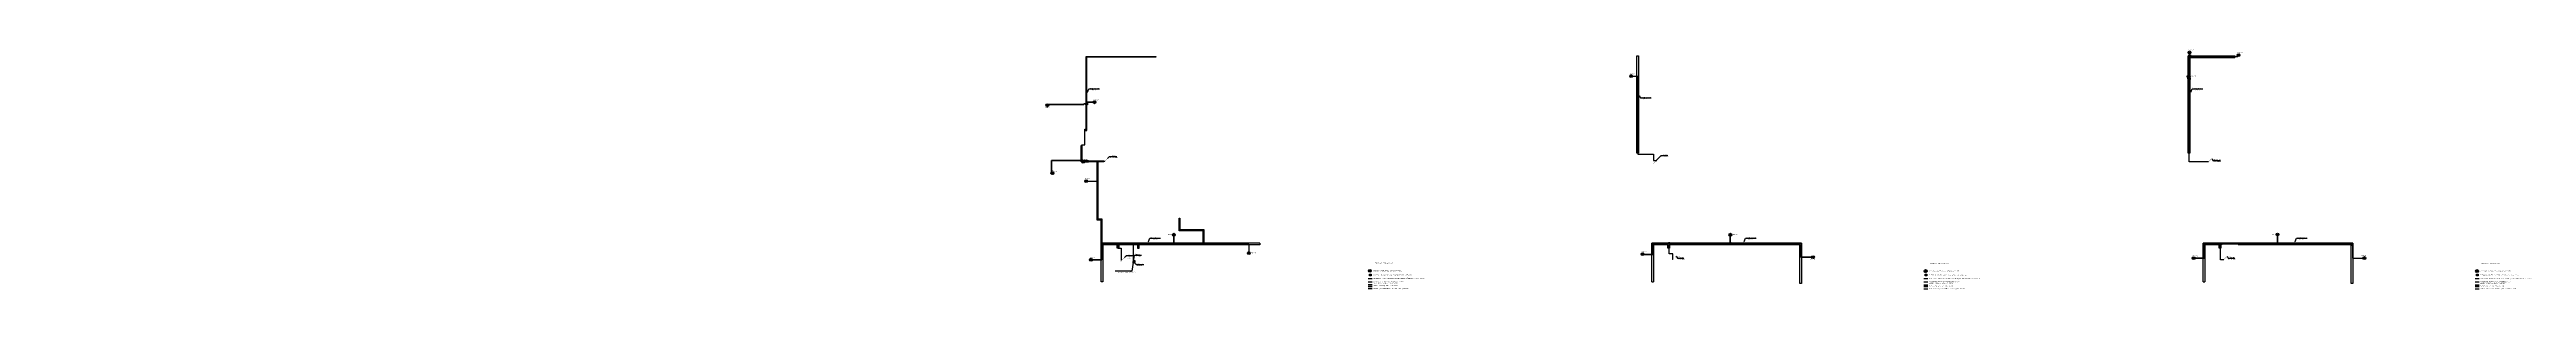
# Model space of a CAD drawing. Extents: x 69291107 to 70108111, y -33487476 to -33099794.
# Drawn here: x 69296029 to 69902195, y -33309596 to -33251128 of the extents above; entities that cross this region are included whole.
import ezdxf
from ezdxf import colors
from ezdxf.entities.mleader import LeaderData, LeaderLine
from ezdxf.math import Vec2, Vec3

# ---------------------------------------------------------------- set-up
doc = ezdxf.new("R2010")
doc.units = 0
doc.header["$LTSCALE"] = 100
doc.set_wipeout_variables(frame=1)
for name, color, linetype in [('PDF _СКС', 1, 'Continuous'), ('PDF _СС_ЗВ_Кабель', 1, 'Continuous'), ('PDF _СС_ЗВ_Оборудование', 1, 'Continuous'), ('PDF _Текст', 7, 'Continuous'), ('СС. Текст', 7, 'Continuous')]:
    doc.layers.add(name, color=color, linetype=linetype)
for name, color, linetype, lineweight in [('СКС', 1, 'Continuous', 30), ('СС_ЗВ_Кабель', 1, 'Continuous', 30), ('СС_ЗВ_Оборудование', 1, 'Continuous', 30), ('СС_СКК_Лоток', 170, 'Continuous', 25), ('СС_СОУЭ_Оборудование', 1, 'Continuous', 30), ('СС_ЭЧС_Кабель', 180, 'Continuous', 30)]:
    doc.layers.add(name, color=color, linetype=linetype, lineweight=lineweight)
doc.styles.add('ICOCPEUR', font='isocpeur.ttf')
doc.styles.add('ISOCPEUR', font='isocpeui.ttf', dxfattribs={"height": 250})
doc.styles.add('ISOCPEURNA', font='isocpeui.ttf')
doc.styles.add('PDF ISOCPEUR', font='isocpeur.ttf')
doc.linetypes.add('Kabl_in_Tube', pattern='A,10,[133,ltypeshp.shx,S=1,R=0,X=0,Y=0],10', length=20)

# ---------------------------------------------------------------- blocks, each defined once
blk = doc.blocks.new('Свет')
at = {"color": 1}
blk.add_wipeout([(-350, 0), (-324, 133), (-247, 247), (-101, 335), (56, 345), (198, 289), (304, 173), (350, 0), (322, -138), (247, -247), (166, -308), (43, -347), (-83, -340), (-176, -303), (-278, -213), (-331, -115)], dxfattribs=at)
at = {"layer": 'СКС', "color": 1, "ltscale": 30}
for points in [[(-247, 247), (247, -247)], [(-247, -247), (247, 247)]]:
    blk.add_lwpolyline(points, dxfattribs=at)
at = {"layer": 'СКС', "color": 1, "linetype": 'Continuous', "lineweight": 30}
blk.add_circle((0, 0), 350, dxfattribs=at)
blk = doc.blocks.new('Клеммная коробка')
for p, q in [((0, 400), (400, 400)), ((0, 0), (0, 400)), ((400, 0), (0, 0)), ((400, 400), (400, 0))]:
    blk.add_line(p, q)
blk = doc.blocks.new('1й этаж лоток')
at = {"layer": 'СС_СКК_Лоток'}
for p, q in [((313033, -83464), (313033, -65611)), ((313033, -65611), (330140, -65611)), ((313233, -65872), (313033, -65872)), ((330140, -65811), (313233, -65811)), ((313233, -83664), (313233, -65811)), ((313276, -65811), (313276, -65611)), ((330140, -65611), (330140, -65811)), ((312624, -83464), (313033, -83464)), ((312624, -83464), (312624, -83664)), ((312624, -83664), (313233, -83664)), ((312983, -83464), (312983, -83664)), ((313033, -83397), (313233, -83397)), ((311832, -91342), (311832, -87368)), ((311832, -87368), (312032, -87368)), ((312032, -87368), (312032, -91142)), ((312032, -91084), (311832, -91084)), ((315779, -91342), (311832, -91342)), ((315731, -91142), (312032, -91142)), ((312070, -91142), (312070, -91342)), ((315722, -91342), (315722, -91142)), ((317414, -91142), (315731, -91142)), ((315779, -105563), (315779, -91342)), ((315779, -91401), (315979, -91401)), ((315979, -105363), (315979, -91342)), ((317414, -91342), (315979, -91342)), ((316029, -91342), (316029, -91142)), ((317414, -91142), (317414, -91342)), ((315979, -105307), (315779, -105307)), ((316736, -105563), (315779, -105563)), ((316936, -105363), (315979, -105363)), ((316027, -105363), (316027, -105563)), ((316673, -105563), (316673, -105363)), ((316736, -111200), (316736, -105563)), ((316736, -105630), (316936, -105630)), ((316936, -111200), (316936, -105363)), ((335795, -108153), (335795, -105058)), ((335795, -105058), (335995, -105058)), ((335995, -107878), (335795, -107878)), ((341714, -108153), (335795, -108153)), ((335995, -105058), (335995, -107953)), ((341914, -107953), (335995, -107953)), ((336081, -107953), (336081, -108153)), ((341646, -108153), (341646, -107953)), ((341714, -111200), (341714, -108153)), ((341714, -108236), (341914, -108236)), ((341914, -111200), (341914, -107953)), ((316736, -120644), (316736, -111200)), ((355555, -111200), (316736, -111200)), ((317136, -111695), (316736, -111695)), ((320675, -111600), (317136, -111600)), ((317136, -111600), (317136, -120644)), ((317218, -111600), (317218, -111200)), ((320592, -111600), (320592, -111200)), ((320675, -112442), (320675, -111600)), ((320675, -111709), (321075, -111709)), ((321075, -112442), (320675, -112442)), ((325583, -111600), (321075, -111600)), ((321075, -111600), (321075, -112442)), ((321152, -111600), (321152, -111200)), ((325491, -111600), (325491, -111200)), ((325583, -111600), (325583, -112443)), ((325583, -111695), (325983, -111695)), ((325583, -112443), (325983, -112443)), ((355555, -111600), (325983, -111600)), ((325983, -112443), (325983, -111600)), ((326064, -111600), (326064, -111200)), ((355555, -111200), (355555, -111600)), ((317136, -120644), (316736, -120644))]:
    blk.add_line(p, q, dxfattribs=at)
blk = doc.blocks.new('2й этаж')
at = {"layer": 'СС_СКК_Лоток'}
for p, q in [((454800, -89345), (454800, -65597)), ((454800, -65597), (455200, -65597)), ((455200, -65597), (455201, -89345)), ((455201, -89345), (454800, -89345)), ((458442, -120752), (458442, -111307)), ((495092, -111307), (458442, -111307)), ((458842, -111802), (458442, -111802)), ((462381, -111707), (458842, -111707)), ((458842, -111707), (458842, -120752)), ((458924, -111707), (458924, -111307)), ((462299, -111707), (462299, -111307)), ((462381, -112550), (462381, -111707)), ((462381, -111817), (462781, -111817)), ((462781, -112550), (462381, -112550)), ((467289, -111707), (462781, -111707)), ((462781, -111707), (462781, -112550)), ((462858, -111707), (462858, -111307)), ((494692, -111707), (467289, -111707)), ((494608, -111707), (494608, -111307)), ((494692, -121156), (494692, -111707)), ((494692, -111802), (495092, -111802)), ((495092, -111307), (495092, -121156)), ((458442, -120752), (458842, -120752)), ((495092, -121156), (494692, -121156))]:
    blk.add_line(p, q, dxfattribs=at)
blk = doc.blocks.new('Лоток 3 этаж')
at = {"layer": 'СС_СКК_Лоток'}
for p, q in [((597211, -89345), (597211, -65597)), ((597211, -65597), (608631, -65597)), ((597611, -66107), (597211, -66107)), ((597611, -65997), (597612, -89345)), ((597611, -65997), (608631, -65997)), ((597711, -65997), (597711, -65597)), ((608631, -65597), (608631, -65997)), ((597612, -89345), (597211, -89345)), ((600853, -120752), (600853, -111307)), ((637503, -111307), (600853, -111307)), ((601253, -111802), (600853, -111802)), ((604791, -111707), (601253, -111707)), ((601253, -111707), (601253, -120752)), ((601335, -111707), (601335, -111307)), ((604709, -111707), (604709, -111307)), ((604791, -112550), (604791, -111707)), ((604791, -111816), (605191, -111816)), ((605191, -112550), (604791, -112550)), ((605191, -111707), (605191, -112550)), ((605269, -111707), (605269, -111307)), ((637103, -111707), (609413, -111707)), ((637019, -111707), (637019, -111307)), ((637103, -121156), (637103, -111707)), ((637103, -111802), (637503, -111802)), ((637503, -111307), (637503, -121156)), ((600853, -120752), (601253, -120752)), ((637503, -121156), (637103, -121156))]:
    blk.add_line(p, q, dxfattribs=at)
blk = doc.blocks.new('*U85')
blk.add_hatch(color=256).paths.add_polyline_path([(-0.7, -0.7, 1), (0.7, 0.7, 1)])
blk.add_lwpolyline([(-0.7, -0.7, 0, 1.5, 0), (-2.8, -2.8, 2, 2, 0)], format="xyseb")
at = {"const_width": 0.5}
blk.add_lwpolyline([(-8.5, -8.5), (-2.8, -2.8)], dxfattribs=at)
blk = doc.blocks.new('_None')
blk = doc.blocks.new('*U82')
blk.add_hatch(color=256).paths.add_polyline_path([(-0.7, -0.7, 1), (0.7, 0.7, 1)])
blk.add_lwpolyline([(0.7, 0.7, 0, 1.5, 0), (2.8, 2.8, 2, 2, 0)], format="xyseb")
at = {"const_width": 0.5}
blk.add_lwpolyline([(2.8, 2.8), (7.1, 7.1)], dxfattribs=at)
blk = doc.blocks.new('*U79')
blk.add_hatch(color=256).paths.add_polyline_path([(-0.7, -0.7, 1), (0.7, 0.7, 1)])
at = {"const_width": 0.5}
blk.add_lwpolyline([(0.5, 0.5), (6.4, 6.4)], dxfattribs=at)
blk.add_lwpolyline([(8.5, 8.5, 0, 1.5, 0), (6.4, 6.4, 2, 2, 0)], format="xyseb")

msp = doc.modelspace()

# ---------------------------------------------------------------- hatches: boundary and pattern name
at = {"layer": 'СС_ЗВ_Оборудование', "ltscale": 30}
h = msp.add_hatch(dxfattribs=at)
h.set_pattern_fill('ANGLE', color=256, scale=0.6, angle=-180)
h.set_pattern_definition([(180, (5464366053.0477, 3030526659.313), (-2e-15, -4.191), [3.048, -1.143]), (270, (5464366053.0477, 3030526659.313), (4.191, -2e-15), [3.048, -1.143])])
h.paths.add_polyline_path([(69561183, -33302703), (69561280, -33302703), (69561280, -33302298), (69561183, -33302298)])

# ---------------------------------------------------------------- linework, layer by layer
at = {"color": 1}
msp.add_lwpolyline([(69561545, -33303036), (69561672, -33303036), (69561672, -33302614), (69561376, -33302614)], dxfattribs=at)
at = {"layer": 'PDF _СКС', "lineweight": 30}
for points in [[(69819481, -33251567), (69819974, -33252060)], [(69819481, -33252060), (69819974, -33251567)], [(69831470, -33252229), (69831963, -33252722)], [(69831470, -33252722), (69831963, -33252229)], [(69682849, -33257327), (69683342, -33257820)], [(69682849, -33257820), (69683342, -33257327)], [(69819276, -33257391), (69819770, -33257884)], [(69819276, -33257884), (69819770, -33257391)], [(69539990, -33264447), (69540484, -33264941)], [(69539990, -33264941), (69540484, -33264447)], [(69551498, -33263716), (69551992, -33264209)], [(69551498, -33264209), (69551992, -33263716)], [(69548718, -33278205), (69549211, -33278698)], [(69548718, -33278698), (69549211, -33278205)], [(69541193, -33280999), (69541686, -33281493)], [(69541193, -33281493), (69541686, -33280999)], [(69549482, -33282973), (69549975, -33283466)], [(69549482, -33283466), (69549975, -33282973)], [(69570921, -33296031), (69571414, -33296524)], [(69570921, -33296524), (69571414, -33296031)], [(69707129, -33296032), (69707622, -33296525)], [(69707129, -33296525), (69707622, -33296032)], [(69841029, -33296008), (69841522, -33296501)], [(69841029, -33296501), (69841522, -33296008)], [(69550647, -33302141), (69551141, -33302634)], [(69550647, -33302634), (69551141, -33302141)], [(69589286, -33300500), (69589779, -33300993)], [(69589286, -33300993), (69589779, -33300500)], [(69685609, -33300790), (69686102, -33301283)], [(69685609, -33301283), (69686102, -33300790)], [(69727335, -33301495), (69727828, -33301988)], [(69727335, -33301988), (69727828, -33301495)], [(69820486, -33301752), (69820979, -33302245)], [(69820486, -33302245), (69820979, -33301752)], [(69862286, -33301714), (69862779, -33302207)], [(69862286, -33302207), (69862779, -33301714)]]:
    msp.add_lwpolyline(points, dxfattribs=at)
for centre in [(69819729, -33251812), (69831718, -33252475), (69683097, -33257572), (69819524, -33257636), (69540238, -33264693), (69551746, -33263961), (69548966, -33278450), (69541440, -33281245), (69549729, -33283219), (69571168, -33296276), (69707376, -33296277), (69841277, -33296254), (69550895, -33302386), (69589533, -33300745), (69685856, -33301036), (69727583, -33301740), (69820734, -33301998), (69862533, -33301959)]:
    msp.add_circle(centre, 350, dxfattribs=at)
at = {"layer": 'PDF _СС_ЗВ_Кабель', "lineweight": 30}
for points in [[(69819536, -33252391), (69819936, -33252391), (69819936, -33252789), (69819536, -33252789)], [(69819490, -33258013), (69819889, -33258013), (69819889, -33258411), (69819490, -33258411)], [(69549620, -33264168), (69550020, -33264168), (69550020, -33264565), (69549620, -33264565)], [(69549874, -33278176), (69550273, -33278176), (69550273, -33278573), (69549874, -33278573)], [(69557387, -33298356), (69557786, -33298356), (69557786, -33298754), (69557387, -33298754)], [(69561080, -33298356), (69561479, -33298356), (69561479, -33298754), (69561080, -33298754)], [(69570968, -33298356), (69571368, -33298356), (69571368, -33298754), (69570968, -33298754)], [(69692194, -33298180), (69692594, -33298180), (69692594, -33298578), (69692194, -33298578)], [(69707151, -33298180), (69707550, -33298180), (69707550, -33298578), (69707151, -33298578)], [(69827128, -33298327), (69827528, -33298327), (69827528, -33298724), (69827128, -33298724)], [(69841096, -33298327), (69841496, -33298327), (69841496, -33298724), (69841096, -33298724)]]:
    msp.add_lwpolyline(points, close=True, dxfattribs=at)
at = {"layer": 'PDF _СС_ЗВ_Оборудование', "color": 7, "lineweight": 0, "true_color": 0xffffff}
msp.add_lwpolyline([(69550545, -33302387), (69550571, -33302253)], dxfattribs=at)
at = {"layer": 'PDF _СС_ЗВ_Оборудование', "lineweight": 30}
for centre in [(69819728, -33251812), (69831717, -33252475), (69683096, -33257572), (69819524, -33257636), (69540238, -33264693), (69551746, -33263961), (69548965, -33278450), (69541440, -33281245), (69549729, -33283218), (69571168, -33296276), (69707376, -33296277), (69841276, -33296254), (69550895, -33302386), (69589533, -33300745), (69685856, -33301036), (69727582, -33301740), (69820733, -33301998), (69862533, -33301959)]:
    msp.add_circle(centre, 349, dxfattribs=at)
at = {"layer": 'СС_ЗВ_Кабель', "color": 6}
for p, q in [((69561376, -33303036), (69561443, -33303036)), ((69618696, -33307739), (69619673, -33307739)), ((69754714, -33307770), (69755692, -33307770)), ((69889653, -33307770), (69890630, -33307770))]:
    msp.add_line(p, q, dxfattribs=at)
at = {"layer": 'СС_ЗВ_Кабель', "color": 1}
for p, q in [((69618693, -33306956), (69619671, -33306956)), ((69754712, -33306988), (69755689, -33306988)), ((69889650, -33306988), (69890628, -33306988))]:
    msp.add_line(p, q, dxfattribs=at)
at = {"layer": 'СС_ЗВ_Кабель'}
for p, q in [((69618693, -33308737), (69619671, -33308737)), ((69754712, -33308769), (69755689, -33308769)), ((69889650, -33308769), (69890628, -33308769))]:
    msp.add_line(p, q, dxfattribs=at)
at = {"layer": 'СС_ЗВ_Кабель', "color": 1, "linetype": 'Kabl_in_Tube', "ltscale": 0.9}
for p, q in [((69618693, -33309406), (69619671, -33309406)), ((69754712, -33309438), (69755689, -33309438)), ((69889650, -33309438), (69890628, -33309438))]:
    msp.add_line(p, q, dxfattribs=at)
at = {"layer": 'СС_ЗВ_Оборудование', "ltscale": 30}
msp.add_lwpolyline([(69561183, -33302296), (69561183, -33302703)], dxfattribs=at)
msp.add_lwpolyline([(69561183, -33302703), (69561376, -33302703), (69561376, -33302298), (69561183, -33302298)], close=True, dxfattribs=at)
at = {"layer": 'СС_СКК_Лоток', "color": 18, "lineweight": 20, "true_color": 0x000000}
for p, q in [((69619671, -33308991), (69618693, -33308991)), ((69755689, -33309023), (69754712, -33309023)), ((69890628, -33309023), (69889650, -33309023))]:
    msp.add_line(p, q, dxfattribs=at)
at = {"layer": 'СС_СОУЭ_Оборудование'}
for points in [[(69561376, -33302832), (69561376, -33303240), (69561183, -33303240), (69561183, -33302832)], [(69561545, -33302934), (69561545, -33303138), (69561443, -33303138), (69561443, -33302934)]]:
    msp.add_lwpolyline(points, close=True, dxfattribs=at)
at = {"layer": 'СС_ЭЧС_Кабель', "color": 1}
for points in [[(69824345, -33278529), (69819690, -33278529), (69819690, -33262572), (69819690, -33262572), (69819690, -33262572), (69819690, -33258211), (69819512, -33258211), (69819690, -33258211), (69819690, -33252590), (69819736, -33252590), (69819732, -33252162), (69819736, -33252790), (69831566, -33252790), (69831566, -33252790)], [(69683446, -33257573), (69684730, -33257573), (69684730, -33264277), (69684730, -33264277), (69684730, -33264277), (69684730, -33276630), (69688576, -33276630)], [(69819512, -33258211), (69819332, -33258211), (69819332, -33257932)], [(69554186, -33278382), (69550074, -33278373), (69550074, -33278578), (69550074, -33278169), (69541250, -33278169), (69541250, -33280952), (69541250, -33278169), (69548647, -33278169), (69548647, -33274362), (69549402, -33274362), (69549402, -33270525), (69549820, -33270525), (69549820, -33264366), (69549149, -33264366), (69549149, -33264468), (69540463, -33264468), (69549149, -33264468), (69549149, -33264366), (69549820, -33264366), (69549820, -33263962), (69551396, -33263961), (69549820, -33263962), (69549820, -33263962), (69549820, -33263962), (69549820, -33263962), (69549820, -33263962), (69549820, -33263962), (69549820, -33263962)], [(69554262, -33278382), (69552580, -33278382), (69552580, -33292616), (69553543, -33292616), (69553543, -33298554), (69557587, -33298554), (69557587, -33299590), (69558312, -33299590), (69558312, -33302517)], [(69688576, -33276630), (69688576, -33278162), (69689337, -33278162)], [(69550074, -33278578), (69549290, -33278578)], [(69550078, -33283199), (69552580, -33283199)], [(69553543, -33298554), (69553543, -33302386), (69551245, -33302386), (69553543, -33302386), (69553543, -33298554), (69571168, -33298554), (69571168, -33296626), (69571168, -33298554), (69589532, -33298554), (69589533, -33300396)], [(69693296, -33302321), (69693296, -33300909), (69692394, -33300909), (69692394, -33298378), (69688397, -33298378), (69688397, -33301064), (69686240, -33301064), (69688397, -33301064), (69688397, -33298378), (69707350, -33298378), (69707350, -33296626), (69707350, -33298378), (69724609, -33298378), (69724609, -33301731), (69727241, -33301752), (69724609, -33301731), (69724609, -33301663), (69724609, -33301731)], [(69828129, -33302390), (69827326, -33302390), (69827328, -33302204), (69827328, -33298525), (69823376, -33298525), (69823376, -33301997), (69821118, -33301997), (69823376, -33301997), (69823376, -33298525), (69841296, -33298525), (69841296, -33296603), (69841296, -33298525), (69859582, -33298525), (69859582, -33301965), (69862196, -33301965)], [(69561280, -33302296), (69561280, -33298554)]]:
    msp.add_lwpolyline(points, dxfattribs=at)

# ---------------------------------------------------------------- block references
for name, p in [('1й этаж лоток', (69236666, -33187153)), ('2й этаж', (69229700, -33186997)), ('Лоток 3 этаж', (69222227, -33187015))]:
    msp.add_blockref(name, p)
at = {"layer": 'СС_ЭЧС_Кабель', "color": 7, "xscale": 100, "yscale": 100, "zscale": 100}
for name, p in [('*U82', (69554281, -33278342)), ('*U85', (69689324, -33278121)), ('*U79', (69824315, -33278547)), ('*U79', (69558267, -33302688)), ('*U79', (69693275, -33302377)), ('*U79', (69828097, -33302377))]:
    msp.add_blockref(name, p, dxfattribs=at)

# ---------------------------------------------------------------- texts
at = {"layer": 'PDF _Текст', "attachment_point": 7}
for s, insert, char_height, style in [('BIAL3.2', (69819457, -33251379), 249.6, 'ISOCPEURNA'), ('BIAL3.1', (69831446, -33252042), 249.6, 'ISOCPEURNA'), ('BIAL2.1', (69682825, -33257139), 249.6, 'ISOCPEURNA'), ('BIAL3.3', (69820044, -33257751), 249.6, 'ISOCPEURNA'), ('{\\fISOCPEUR|b0|i1|c204|p34;BIAL1.1}', (69539728, -33265376), 249.57, 'PDF ISOCPEUR'), ('BIAL1.2', (69551475, -33263528), 249.6, 'ISOCPEURNA'), ('BIAL1.3', (69548694, -33278017), 249.6, 'ISOCPEURNA'), ('BIAL1.4', (69541334, -33280832), 249.6, 'ISOCPEURNA'), ('BIAL1.5', (69549458, -33282785), 249.6, 'ISOCPEURNA'), ('BIAL1.7', (69569726, -33296326), 249.6, 'ISOCPEURNA'), ('BIAL2.3', (69707932, -33296374), 249.6, 'ISOCPEURNA'), ('BIAL3.5', (69839845, -33296339), 249.6, 'ISOCPEURNA'), ('BIAL1.6', (69550624, -33301953), 249.6, 'ISOCPEURNA'), ('BIAL1.8', (69589993, -33300847), 249.6, 'ISOCPEURNA'), ('BIAL2.2', (69685585, -33300603), 249.6, 'ISOCPEURNA'), ('BIAL2.4', (69726813, -33302383), 249.6, 'ISOCPEURNA'), ('BIAL3.4', (69820462, -33301565), 249.6, 'ISOCPEURNA'), ('BIAL3.6', (69861766, -33301508), 249.6, 'ISOCPEURNA')]:
    msp.add_mtext(s, dxfattribs=dict(at, insert=insert, char_height=char_height, style=style))
at = {"layer": 'СС. Текст', "char_height": 250, "attachment_point": 1, "style": 'ISOCPEUR'}
for s, width, insert in [('Кабельные линии звонковой сигнализации КПСВВнг(А)-LSLTx 1х2x1,5', 12283.27, (69619986, -33306796, 0)), ('Кабель прокладываемый в лотке', 11279.86, (69619986, -33308577, 0)), ('Кабельные линии DAP-интерфейс U/UTP Cat5e PVCLSнг(А)-LSLTx 4х2х0,52', 7622.19, (69619989, -33307578, 0)), ('Кабельные линии звонковой сигнализации КПСВВнг(А)-LSLTx 1х2x1,5', 12283.27, (69756005, -33306828, 0)), ('Кабель прокладываемый в лотке', 11279.86, (69756005, -33308608, 0)), ('Кабельные линии DAP-интерфейс U/UTP Cat5e PVCLSнг(А)-LSLTx 4х2х0,52', 7622.19, (69756007, -33307610, 0)), ('Кабельные линии звонковой сигнализации КПСВВнг(А)-LSLTx 1х2x1,5', 12283.27, (69890943, -33306828, 0)), ('Кабель прокладываемый в лотке', 11279.86, (69890943, -33308608, 0)), ('Кабельные линии DAP-интерфейс U/UTP Cat5e PVCLSнг(А)-LSLTx 4х2х0,52', 7622.19, (69890945, -33307610, 0)), ('Кабель прокладываемый в трубе гофрированной', 11279.86, (69619986, -33309246, 0)), ('Кабель прокладываемый в трубе гофрированной', 11279.86, (69756005, -33309278, 0)), ('Кабель прокладываемый в трубе гофрированной', 11279.86, (69890943, -33309278, 0))]:
    msp.add_mtext_dynamic_manual_height_columns(s, width=width, gutter_width=1, heights=[0], dxfattribs=dict(at, insert=insert))

# ---------------------------------------------------------------- leaders
at = {"layer": 'СС. Текст', "lineweight": 0}
ml = msp.add_multileader_mtext('Standard', dxfattribs=at)
ml.set_content('{\\C256;Конвертер\\PDAP IP}', color=7, style='ICOCPEUR')
ml.set_leader_properties(color=256)
ml.build(insert=Vec2(0, 0))
ml.multileader.update_dxf_attribs({"text_left_attachment_type": 6, "text_right_attachment_type": 6, "dogleg_length": 0.1, "arrow_head_size": 0, "scale": 100})
ctx = ml.context
ctx.base_point, ctx.scale, ctx.char_height, ctx.arrow_head_size, ctx.landing_gap_size, ctx.plane_origin = Vec3(69561963, -33303530), 100, 250, 0, 0, Vec3(69559087, -33309681)
ctx.left_attachment, ctx.right_attachment, ctx.text_align_type = 6, 6, 1
notes = []
notes.append((ctx, [(0, (1, 1, 0), (69561953, -33303530), (1, 0), 10, [(0, [(69561545, -33303138)], 0, [])])]))
ctx.mtext.insert, ctx.mtext.width, ctx.mtext.alignment, ctx.mtext.flow_direction = Vec3(69562763, -33303230), 1030.33, 2, 5
at = {"layer": 'СС_СКК_Лоток', "color": 7}
ml = msp.add_multileader_mtext('Standard', dxfattribs=at)
ml.set_content('Лоток см. том ИОС5.5', color=7, style='ISOCPEURNA')
ml.set_leader_properties()
ml.build(insert=Vec2(0, 0))
ml.multileader.update_dxf_attribs({"text_left_attachment_type": 6, "text_right_attachment_type": 6, "dogleg_length": 100, "arrow_head_size": 400})
ctx = ml.context
ctx.base_point, ctx.char_height, ctx.arrow_head_size, ctx.landing_gap_size, ctx.plane_origin = Vec3(69550502, -33260678), 250, 400, 0, Vec3(69556440, -33261868)
ctx.left_attachment, ctx.right_attachment, ctx.text_align_type = 6, 6, 1
notes.append((ctx, [(1, (1, 1, 0), (69550402, -33260678), (1, 0), 100, [(0, [(69549901, -33261842)], 0, [])])]))
ctx.mtext.insert, ctx.mtext.width, ctx.mtext.alignment, ctx.mtext.flow_direction = Vec3(69551682, -33260378), 2467.27, 2, 5
ml = msp.add_multileader_mtext('Standard', dxfattribs=at)
ml.set_content('Лоток см. том ИОС5.5', color=7, style='ISOCPEURNA')
ml.set_leader_properties()
ml.build(insert=Vec2(0, 0))
ml.multileader.update_dxf_attribs({"text_left_attachment_type": 6, "text_right_attachment_type": 6, "dogleg_length": 100, "arrow_head_size": 400})
ctx = ml.context
ctx.base_point, ctx.char_height, ctx.arrow_head_size, ctx.landing_gap_size, ctx.plane_origin = Vec3(69685502, -33262905), 250, 400, 0, Vec3(69691439, -33264096)
ctx.left_attachment, ctx.right_attachment, ctx.text_align_type = 6, 6, 1
notes.append((ctx, [(1, (1, 1, 0), (69685402, -33262905), (1, 0), 100, [(0, [(69684901, -33261973)], 0, [])])]))
ctx.mtext.insert, ctx.mtext.width, ctx.mtext.alignment, ctx.mtext.flow_direction = Vec3(69686682, -33262605), 2467.27, 2, 5
ml = msp.add_multileader_mtext('Standard', dxfattribs=at)
ml.set_content('Лоток см. том ИОС5.5', color=7, style='ISOCPEURNA')
ml.set_leader_properties()
ml.build(insert=Vec2(0, 0))
ml.multileader.update_dxf_attribs({"text_left_attachment_type": 6, "text_right_attachment_type": 6, "dogleg_length": 100, "arrow_head_size": 400})
ctx = ml.context
ctx.base_point, ctx.char_height, ctx.arrow_head_size, ctx.landing_gap_size, ctx.plane_origin = Vec3(69820469, -33260666), 250, 400, 0, Vec3(69826407, -33261857)
ctx.left_attachment, ctx.right_attachment, ctx.text_align_type = 6, 6, 1
notes.append((ctx, [(1, (1, 1, 0), (69820369, -33260666), (1, 0), 100, [(0, [(69819868, -33261831)], 0, [])])]))
ctx.mtext.insert, ctx.mtext.width, ctx.mtext.alignment, ctx.mtext.flow_direction = Vec3(69821649, -33260366), 2467.27, 2, 5
ml = msp.add_multileader_mtext('Standard', dxfattribs=at)
ml.set_content('Лоток см. том ИОС5.5', color=7, style='ISOCPEURNA')
ml.set_leader_properties()
ml.build(insert=Vec2(0, 0))
ml.multileader.update_dxf_attribs({"text_left_attachment_type": 6, "text_right_attachment_type": 6, "dogleg_length": 100, "arrow_head_size": 400})
ctx = ml.context
ctx.base_point, ctx.char_height, ctx.arrow_head_size, ctx.landing_gap_size, ctx.plane_origin = Vec3(69565398, -33297140), 250, 400, 0, Vec3(69571336, -33298331)
ctx.left_attachment, ctx.right_attachment, ctx.text_align_type = 6, 6, 1
notes.append((ctx, [(1, (1, 1, 0), (69565298, -33297140), (1, 0), 100, [(0, [(69564797, -33298304)], 0, [])])]))
ctx.mtext.insert, ctx.mtext.width, ctx.mtext.alignment, ctx.mtext.flow_direction = Vec3(69566578, -33296840), 2467.27, 2, 5
ml = msp.add_multileader_mtext('Standard', dxfattribs=at)
ml.set_content('Лоток см. том ИОС5.5', color=7, style='ISOCPEURNA')
ml.set_leader_properties()
ml.build(insert=Vec2(0, 0))
ml.multileader.update_dxf_attribs({"text_left_attachment_type": 6, "text_right_attachment_type": 6, "dogleg_length": 100, "arrow_head_size": 400})
ctx = ml.context
ctx.base_point, ctx.char_height, ctx.arrow_head_size, ctx.landing_gap_size, ctx.plane_origin = Vec3(69711204, -33297140), 250, 400, 0, Vec3(69717142, -33298331)
ctx.left_attachment, ctx.right_attachment, ctx.text_align_type = 6, 6, 1
notes.append((ctx, [(1, (1, 1, 0), (69711104, -33297140), (1, 0), 100, [(0, [(69710603, -33298304)], 0, [])])]))
ctx.mtext.insert, ctx.mtext.width, ctx.mtext.alignment, ctx.mtext.flow_direction = Vec3(69712384, -33296840), 2467.27, 2, 5
ml = msp.add_multileader_mtext('Standard', dxfattribs=at)
ml.set_content('Лоток см. том ИОС5.5', color=7, style='ISOCPEURNA')
ml.set_leader_properties()
ml.build(insert=Vec2(0, 0))
ml.multileader.update_dxf_attribs({"text_left_attachment_type": 6, "text_right_attachment_type": 6, "dogleg_length": 100, "arrow_head_size": 400})
ctx = ml.context
ctx.base_point, ctx.char_height, ctx.arrow_head_size, ctx.landing_gap_size, ctx.plane_origin = Vec3(69846031, -33297140), 250, 400, 0, Vec3(69851969, -33298331)
ctx.left_attachment, ctx.right_attachment, ctx.text_align_type = 6, 6, 1
notes.append((ctx, [(1, (1, 1, 0), (69845931, -33297140), (1, 0), 100, [(0, [(69845430, -33298304)], 0, [])])]))
ctx.mtext.insert, ctx.mtext.width, ctx.mtext.alignment, ctx.mtext.flow_direction = Vec3(69847211, -33296840), 2467.27, 2, 5
at = {"layer": 'СС_ЭЧС_Кабель', "color": 7, "lineweight": 0}
ml = msp.add_multileader_mtext('Standard', dxfattribs=at)
ml.set_content('Опуск\\Pсо 2 этажа', color=7, style='ISOCPEUR')
ml.set_leader_properties()
ml.set_arrow_properties(name='NONE')
ml.build(insert=Vec2(0, 0))
ml.multileader.update_dxf_attribs({"text_left_attachment_type": 6, "text_right_attachment_type": 6, "dogleg_length": 100, "arrow_head_size": 400})
ctx = ml.context
ctx.base_point, ctx.char_height, ctx.arrow_head_size, ctx.landing_gap_size, ctx.plane_origin = Vec3(69555498, -33277159), 250, 400, 0, Vec3(69563146, -33278715)
ctx.left_attachment, ctx.right_attachment, ctx.text_align_type = 6, 6, 1
notes.append((ctx, [(1, (1, 1, 0), (69555398, -33277159), (1, 0), 100, [(0, [(69554965, -33277653)], 0, [])])]))
ctx.mtext.insert, ctx.mtext.width, ctx.mtext.alignment, ctx.mtext.flow_direction = Vec3(69556421, -33276859), 1991.2, 2, 5
ml = msp.add_multileader_mtext('Standard', dxfattribs=at)
ml.set_content('Подъём\\Pс 1 этажа', color=7, style='ISOCPEUR')
ml.set_leader_properties()
ml.set_arrow_properties(name='NONE')
ml.build(insert=Vec2(0, 0))
ml.multileader.update_dxf_attribs({"text_left_attachment_type": 6, "text_right_attachment_type": 6, "dogleg_length": 100, "arrow_head_size": 400})
ctx = ml.context
ctx.base_point, ctx.char_height, ctx.arrow_head_size, ctx.landing_gap_size, ctx.plane_origin = Vec3(69690541, -33276938), 250, 400, 0, Vec3(69698189, -33278495)
ctx.left_attachment, ctx.right_attachment, ctx.text_align_type = 6, 6, 1
notes.append((ctx, [(1, (1, 1, 0), (69690441, -33276938), (1, 0), 100, [(0, [(69689331, -33278124)], 0, [])])]))
ctx.mtext.insert, ctx.mtext.width, ctx.mtext.alignment, ctx.mtext.flow_direction = Vec3(69691347, -33276638), 1991.2, 2, 5
ml = msp.add_multileader_mtext('Standard', dxfattribs=at)
ml.set_content('Подъём на\\Pсо 2 этажа', color=7, style='ISOCPEUR')
ml.set_leader_properties()
ml.set_arrow_properties(name='NONE')
ml.build(insert=Vec2(0, 0))
ml.multileader.update_dxf_attribs({"text_left_attachment_type": 6, "text_right_attachment_type": 6, "dogleg_length": 100, "arrow_head_size": 400})
ctx = ml.context
ctx.base_point, ctx.char_height, ctx.arrow_head_size, ctx.landing_gap_size, ctx.plane_origin = Vec3(69825532, -33278134), 250, 400, 0, Vec3(69833179, -33279691)
ctx.left_attachment, ctx.right_attachment, ctx.text_align_type = 6, 6, 1
notes.append((ctx, [(1, (1, 1, 0), (69825432, -33278134), (1, 0), 100, [(0, [(69825165, -33277697)], 0, [])])]))
ctx.mtext.insert, ctx.mtext.width, ctx.mtext.alignment, ctx.mtext.flow_direction = Vec3(69826454, -33277834), 1991.2, 2, 5
ml = msp.add_multileader_mtext('Standard', dxfattribs=at)
ml.set_content('Подъём \\Pна 2,3,4 этажи', color=7, style='ISOCPEUR')
ml.set_leader_properties()
ml.set_arrow_properties(name='NONE')
ml.build(insert=Vec2(0, 0))
ml.multileader.update_dxf_attribs({"text_left_attachment_type": 6, "text_right_attachment_type": 6, "dogleg_length": 100, "arrow_head_size": 400})
ctx = ml.context
ctx.base_point, ctx.char_height, ctx.arrow_head_size, ctx.landing_gap_size, ctx.plane_origin = Vec3(69559650, -33301344), 250, 400, 0, Vec3(69567298, -33302901)
ctx.left_attachment, ctx.right_attachment, ctx.text_align_type = 6, 6, 1
notes.append((ctx, [(1, (1, 1, 0), (69559550, -33301344), (1, 0), 100, [(0, [(69559117, -33301838)], 0, [])])]))
ctx.mtext.insert, ctx.mtext.width, ctx.mtext.alignment, ctx.mtext.flow_direction = Vec3(69560278, -33301044), 1991.2, 2, 5
ml = msp.add_multileader_mtext('Standard', dxfattribs=at)
ml.set_content('Подъём \\Pс 1 этажа', color=7, style='ISOCPEUR')
ml.set_leader_properties()
ml.set_arrow_properties(name='NONE')
ml.build(insert=Vec2(0, 0))
ml.multileader.update_dxf_attribs({"text_left_attachment_type": 6, "text_right_attachment_type": 6, "dogleg_length": 100, "arrow_head_size": 400})
ctx = ml.context
ctx.base_point, ctx.char_height, ctx.arrow_head_size, ctx.landing_gap_size, ctx.plane_origin = Vec3(69694492, -33301964), 250, 400, 0, Vec3(69702140, -33303521)
ctx.left_attachment, ctx.right_attachment, ctx.text_align_type = 6, 6, 1
notes.append((ctx, [(1, (1, 1, 0), (69694392, -33301964), (1, 0), 100, [(0, [(69694125, -33301527)], 0, [])])]))
ctx.mtext.insert, ctx.mtext.width, ctx.mtext.alignment, ctx.mtext.flow_direction = Vec3(69695298, -33301664), 1991.2, 2, 5
ml = msp.add_multileader_mtext('Standard', dxfattribs=at)
ml.set_content('Подъём \\Pс 1 этажа', color=7, style='ISOCPEUR')
ml.set_leader_properties()
ml.set_arrow_properties(name='NONE')
ml.build(insert=Vec2(0, 0))
ml.multileader.update_dxf_attribs({"text_left_attachment_type": 6, "text_right_attachment_type": 6, "dogleg_length": 100, "arrow_head_size": 400})
ctx = ml.context
ctx.base_point, ctx.char_height, ctx.arrow_head_size, ctx.landing_gap_size, ctx.plane_origin = Vec3(69829314, -33301964), 250, 400, 0, Vec3(69836961, -33303521)
ctx.left_attachment, ctx.right_attachment, ctx.text_align_type = 6, 6, 1
notes.append((ctx, [(1, (1, 1, 0), (69829214, -33301964), (1, 0), 100, [(0, [(69828947, -33301527)], 0, [])])]))
ctx.mtext.insert, ctx.mtext.width, ctx.mtext.alignment, ctx.mtext.flow_direction = Vec3(69830119, -33301664), 1991.2, 2, 5
for ctx, leaders in notes:
    for number, flags, end, landing, length, lines in leaders:
        leader = LeaderData()
        leader.index, (leader.has_last_leader_line, leader.has_dogleg_vector, leader.attachment_direction) = number, flags
        leader.last_leader_point, leader.dogleg_vector, leader.dogleg_length = Vec3(end), Vec3(landing), length
        for number, points, colour, breaks in lines:
            line = LeaderLine()
            line.index, line.vertices, line.color, line.breaks = number, Vec3.list(points), colors.encode_raw_color(colour), breaks
            leader.lines.append(line)
        ctx.leaders.append(leader)

# ---------------------------------------------------------------- next in the draw order: block references
at = {"layer": 'СС_ЗВ_Оборудование'}
for p in [(69619144, -33305102, 0), (69755163, -33305133, 0), (69890101, -33305133, 0)]:
    msp.add_blockref('Свет', p, dxfattribs=at)

# ---------------------------------------------------------------- next in the draw order: linework, layer by layer
at = {"layer": 'СС_СКК_Лоток', "color": 18, "lineweight": 20, "true_color": 0x000000}
for p, q in [((69619671, -33308450), (69618693, -33308450)), ((69755689, -33308482), (69754712, -33308482)), ((69890628, -33308482), (69889650, -33308482))]:
    msp.add_line(p, q, dxfattribs=at)

# ---------------------------------------------------------------- next in the draw order: block references
at = {"layer": 'СС_ЗВ_Кабель', "color": 18, "true_color": 0x000000}
for p in [(69619033, -33306300, 0), (69755052, -33306331, 0), (69889990, -33306331, 0)]:
    msp.add_blockref('Клеммная коробка', p, dxfattribs=at)

# ---------------------------------------------------------------- next in the draw order: texts
at = {"layer": 'СС. Текст', "char_height": 250, "attachment_point": 1, "style": 'ISOCPEUR'}
for s, insert in [('\\pxi-2,l2,sm1.5,t3; Световой оповещатель стробоскопический', (69619767, -33304923, 0)), ('\\pxi-2,l2,sm1.5,t3; Клеммная коробка системы звонковой сигнализации ', (69619795, -33305929, 0)), ('\\pxi-2,l2,sm1.5,t3; Световой оповещатель стробоскопический', (69755786, -33304955, 0)), ('\\pxi-2,l2,sm1.5,t3; Клеммная коробка системы звонковой сигнализации ', (69755814, -33305960, 0)), ('\\pxi-2,l2,sm1.5,t3; Световой оповещатель стробоскопический', (69890724, -33304955, 0)), ('\\pxi-2,l2,sm1.5,t3; Клеммная коробка системы звонковой сигнализации ', (69890752, -33305960, 0))]:
    msp.add_mtext(s, dxfattribs=dict(at, insert=insert))
at = {"layer": 'СС. Текст', "char_height": 250, "width": 5705.29, "attachment_point": 1, "style": 'ISOCPEUR'}
for insert in [(69619613, -33303122, 0), (69755631, -33303154, 0), (69890570, -33303154, 0)]:
    msp.add_mtext('\\pxi-2,l2,sm1.5,qc,t3;УСЛОВНЫЕ ОБОЗНАЧЕНИЯ', dxfattribs=dict(at, insert=insert))

# ---------------------------------------------------------------- next in the draw order: leaders
at = {"layer": 'СС. Текст', "lineweight": 0}
ml = msp.add_multileader_mtext('Standard', dxfattribs=at)
ml.set_content('{\\C256;Таймер \\PВиктория }', color=7, style='ICOCPEUR')
ml.set_leader_properties(color=256)
ml.build(insert=Vec2(0, 0))
ml.multileader.update_dxf_attribs({"text_left_attachment_type": 6, "text_right_attachment_type": 6, "dogleg_length": 0.1, "arrow_head_size": 0, "scale": 100})
ctx = ml.context
ctx.base_point, ctx.scale, ctx.char_height, ctx.arrow_head_size, ctx.landing_gap_size, ctx.plane_origin = Vec3(69561533, -33301239, 197), 100, 250, 0, 0, Vec3(69556507, -33304376, 197)
ctx.left_attachment, ctx.right_attachment, ctx.text_align_type = 6, 6, 1
notes = []
notes.append((ctx, [(0, (1, 1, 0), (69561523, -33301239, 197), (1, 0), 10, [(0, [(69561376, -33302298, 197)], 0, [])])]))
ctx.mtext.insert, ctx.mtext.width, ctx.mtext.defined_height, ctx.mtext.alignment, ctx.mtext.flow_direction = Vec3(69562245, -33300914, 197), 5324.32, 917, 2, 5
ml = msp.add_multileader_mtext('Standard', dxfattribs=at)
ml.set_content('{\\fISOCPEUR|b0|i1|c204|p34;\\C256;Sonar\\P(учтён в томе  ИОС5.5.2)}', color=7, style='ICOCPEUR')
ml.set_leader_properties(color=256)
ml.build(insert=Vec2(0, 0))
ml.multileader.update_dxf_attribs({"text_left_attachment_type": 6, "text_right_attachment_type": 6, "dogleg_length": 0.1, "arrow_head_size": 0, "scale": 100})
ctx = ml.context
ctx.base_point, ctx.scale, ctx.char_height, ctx.arrow_head_size, ctx.landing_gap_size, ctx.plane_origin = Vec3(69558539, -33305156), 100, 250, 0, 0, Vec3(69556239, -33305541)
ctx.left_attachment, ctx.right_attachment, ctx.text_align_type = 6, 6, 1
notes.append((ctx, [(1, (1, 1, 0), (69560864, -33305156), (-1, 0), 10, [(0, [(69561183, -33303036)], 0, [])])]))
ctx.mtext.insert, ctx.mtext.width, ctx.mtext.defined_height, ctx.mtext.alignment, ctx.mtext.flow_direction = Vec3(69559697, -33304856), 3126.47, 4629, 2, 5
for ctx, leaders in notes:
    for number, flags, end, landing, length, lines in leaders:
        leader = LeaderData()
        leader.index, (leader.has_last_leader_line, leader.has_dogleg_vector, leader.attachment_direction) = number, flags
        leader.last_leader_point, leader.dogleg_vector, leader.dogleg_length = Vec3(end), Vec3(landing), length
        for number, points, colour, breaks in lines:
            line = LeaderLine()
            line.index, line.vertices, line.color, line.breaks = number, Vec3.list(points), colors.encode_raw_color(colour), breaks
            leader.lines.append(line)
        ctx.leaders.append(leader)

doc.saveas('drawing.dxf')
